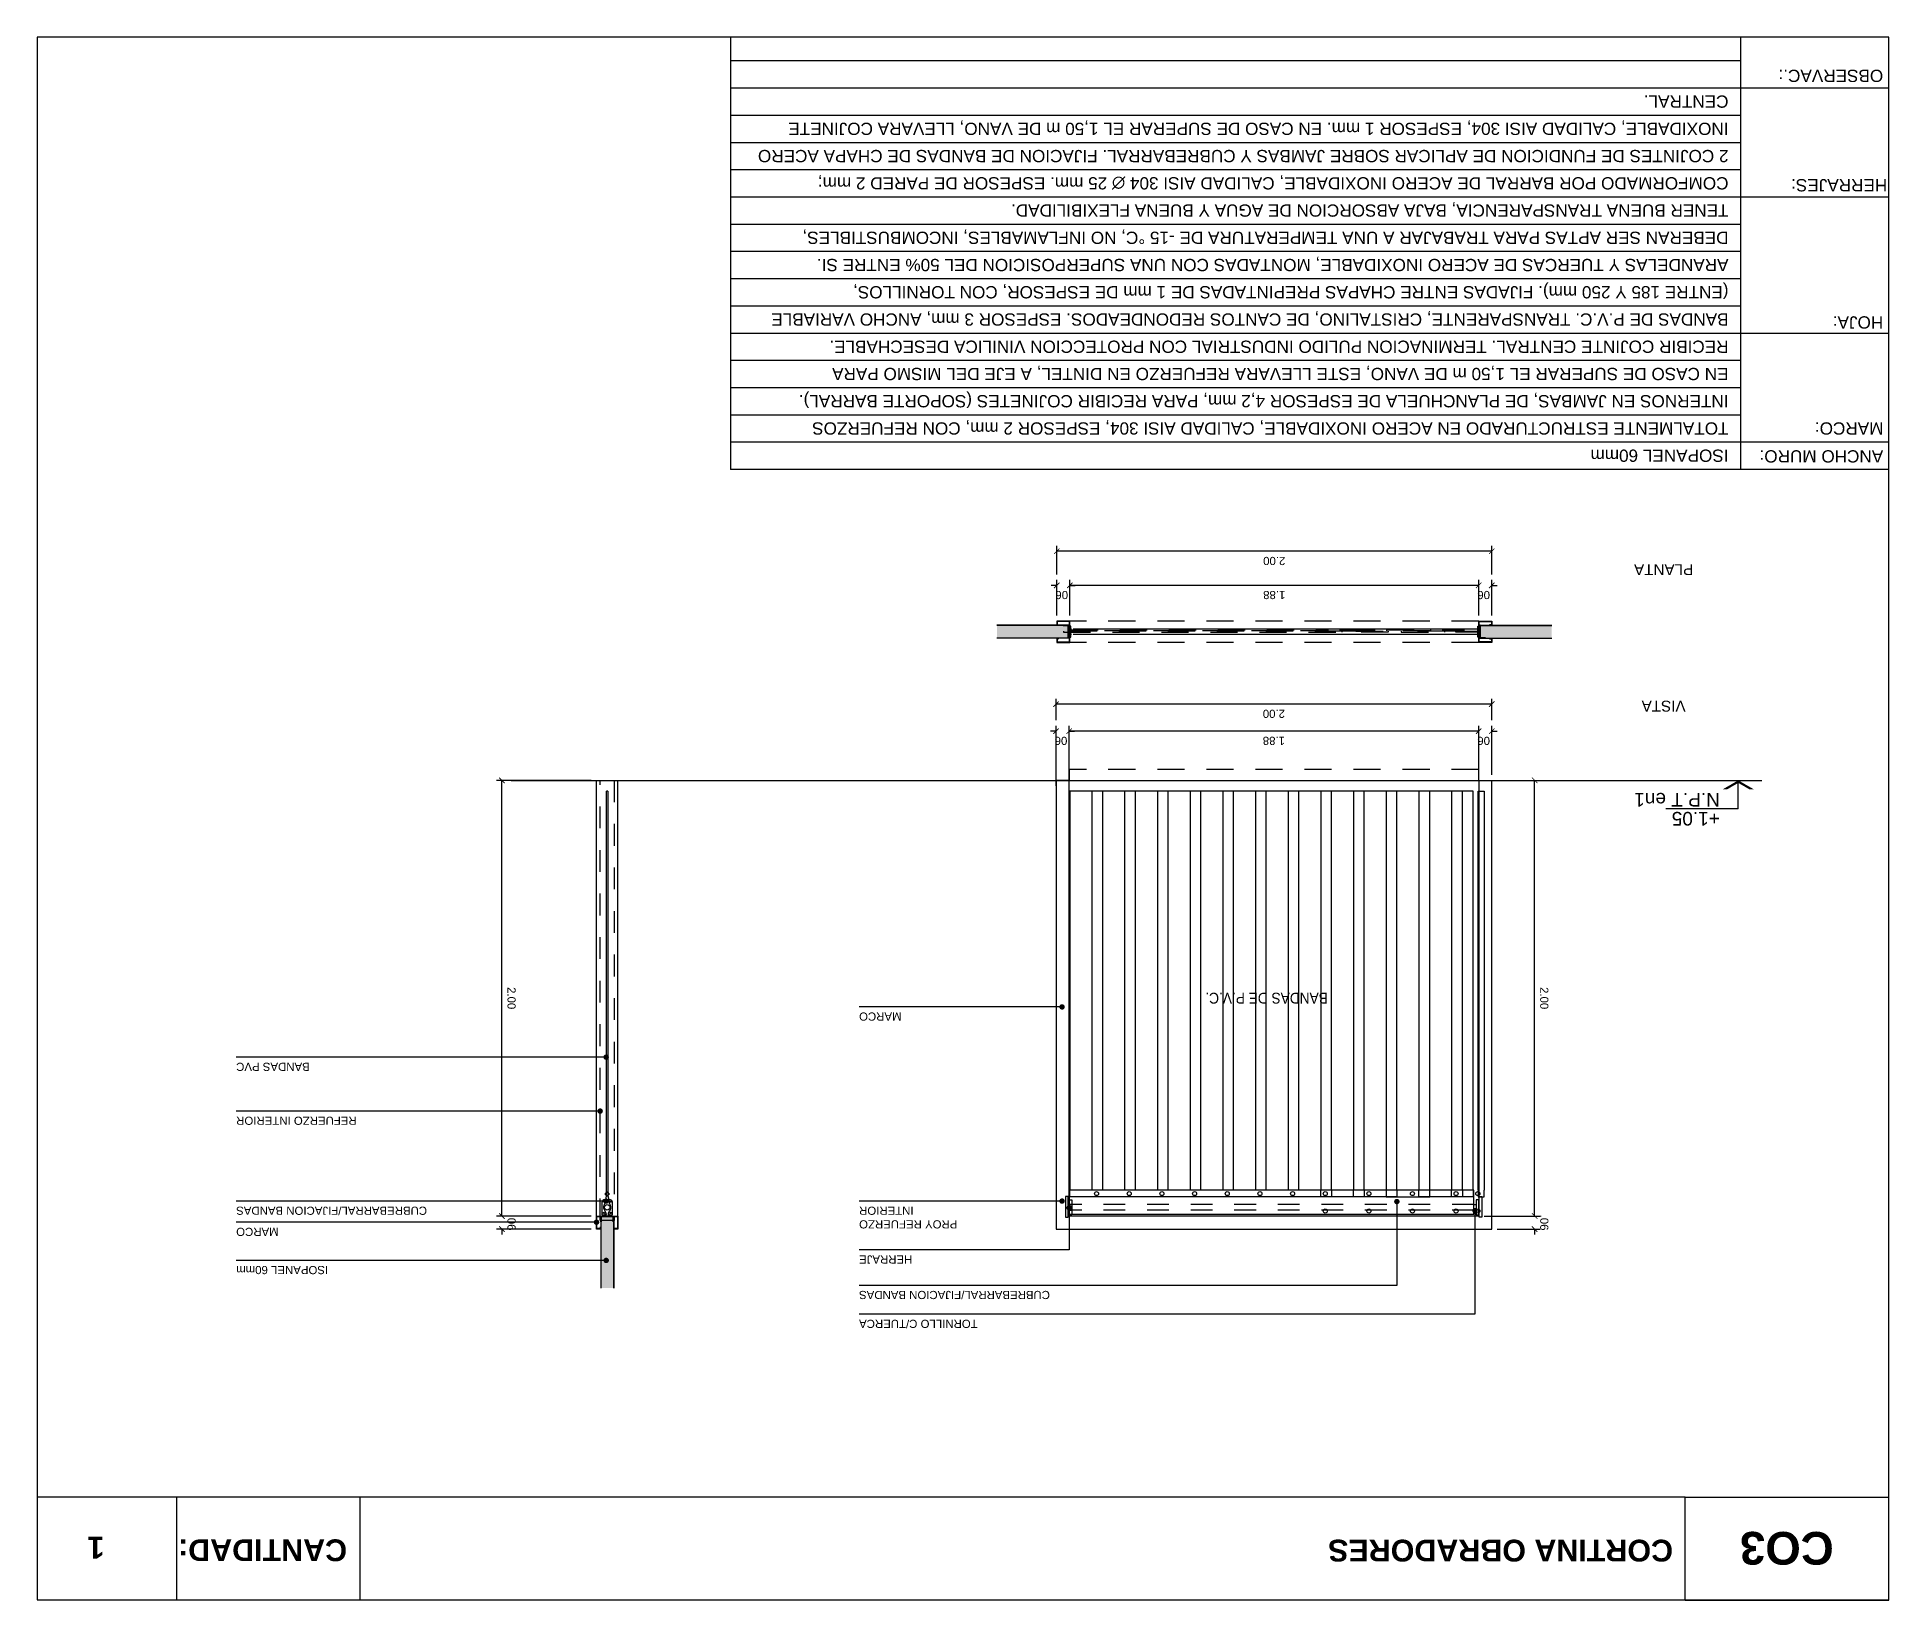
# Model space of a CAD drawing. Header units: millimetres. Extents: x -108.9 to -34.4, y 209.3 to 216.5.
# Drawn here: x -99.45 to -90.95, y 209.3 to 216.48 of the extents above; entities that cross this region are included whole.
import ezdxf
from ezdxf.enums import TextEntityAlignment as Align

# ---------------------------------------------------------------- set-up
doc = ezdxf.new("R2010")
doc.units = ezdxf.units.MM
doc.linetypes.add('HIDDEN', pattern=[9.525, 6.35, -3.175])
doc.linetypes.add('HIDDEN2', pattern=[0.1875, 0.125, -0.0625])
for name, color, linetype in [('125-TEXTO', 140, 'Continuous'), ('25-cotas', 140, 'Continuous'), ('BANDAS', 1, 'Continuous'), ('Carpinteria', 1, 'Continuous'), ('PISO', 2, 'Continuous'), ('PROYECCION', 9, 'HIDDEN2'), ('ROTULO', 7, 'Continuous'), ('TXT', 3, 'Continuous'), ('V-00', 8, 'Continuous'), ('V-01', 1, 'Continuous'), ('V-02', 2, 'Continuous'), ('Vista 2', 2, 'Continuous')]:
    doc.layers.add(name, color=color, linetype=linetype)
doc.layers.add('LICITACION PANELES', color=7, linetype='Continuous', true_color=0xf00000)
doc.styles.add('arial', font='arial.ttf')
doc.styles.add('ARIALBOLD', font='')
doc.styles.add('DIM', font='arial.ttf')
doc.styles.get("Standard").update_dxf_attribs({"font": 'arial.ttf'})
doc.styles.get('ARIALBOLD').set_extended_font_data('Arial', bold=True)
doc.dimstyles.new('Cota-025', dxfattribs={"dimscale": 25, "dimtxt": 0.0015, "dimasz": 0.001, "dimexe": 0.001, "dimexo": 0.001, "dimgap": 0.001, "dimtad": 1, "dimzin": 4, "dimdsep": 46, "dimtxsty": 'DIM', "dimblk1": 'ARCHTICK', "dimblk2": 'ARCHTICK', "dimsah": 1, "dimcen": 0.0005, "dimclrd": 15, "dimclre": 9, "dimclrt": 140, "dimaunit": 1, "dimadec": 0, "dimazin": 0, "dimtfac": 1, "dimtix": 1, "dimtofl": 0, "dimtmove": 2, "dimatfit": 3, "dimldrblk": 'DOT', "dimfxl": 1, "dimtolj": 1, "dimtzin": 4, "dimarcsym": 0})

msp = doc.modelspace()

# ---------------------------------------------------------------- texts
at = {"layer": '125-TEXTO', "width": 0.9}
msp.add_text('BANDAS DE P.V.C.', height=0.05, rotation=180, dxfattribs=at).set_placement((-93.8097, 212.0645), align=Align.MIDDLE)
at = {"layer": '25-cotas', "char_height": 0.05, "width": 1.558581, "attachment_point": 5, "rotation": 180}
for s, insert in [('PLANTA', (-91.9874, 214.0318)), ('VISTA', (-91.9874, 213.4055))]:
    msp.add_mtext(s, dxfattribs=dict(at, insert=insert))
at = {"layer": '25-cotas', "color": 140, "char_height": 0.0375, "attachment_point": 9, "rotation": 180, "style": 'DIM'}
for s, insert in [('\\A1;MARCO', (-95.6802, 211.9993)), ('\\A1;BANDAS PVC', (-98.5392, 211.7686)), ('\\A1;REFUERZO INTERIOR', (-98.5392, 211.5211)), ('\\A1;CUBREBARRAL/FIJACION BANDAS', (-98.5392, 211.108)), ('\\A1;PROY REFUERZO \\PINTERIOR', (-95.6802, 211.108)), ('\\A1;MARCO', (-98.5392, 211.0109)), ('\\A1;ISOPANEL 60mm', (-98.5392, 210.8356)), ('\\A1;HERRAJE', (-95.6802, 210.8843)), ('\\A1;CUBREBARRAL/FIJACION BANDAS', (-95.6802, 210.7212)), ('\\A1;TORNILLO C/TUERCA', (-95.6802, 210.5887))]:
    msp.add_mtext(s, dxfattribs=dict(at, insert=insert))
at = {"layer": 'TXT', "style": 'arial'}
for s, height, p in [('OBSERVAC.:', 0.05627, (-90.9796, 216.3267)), ('CENTRAL.', 0.05627, (-91.6896, 216.2086)), ('INOXIDABLE, CALIDAD AISI 304, ESPESOR 1 mm. EN CASO DE SUPERAR EL 1,50 m DE VANO, LLEVARA COJINETE', 0.056269, (-91.6896, 216.0835)), ('2 COJINTES DE FUNDICION DE APLICAR SOBRE JAMBAS Y CUBREBARRAL. FIJACION DE BANDAS DE CHAPA ACERO', 0.056269, (-91.6896, 215.9585)), ('COMFORMADO POR BARRAL DE ACERO INOXIDABLE, CALIDAD AISI 304 ∅ 25 mm. ESPESOR DE PARED 2 mm;', 0.056269, (-91.6896, 215.8334)), ('HERRAJES:', 0.05627, (-90.9611, 215.8246)), ('TENER BUENA TRANSPARENCIA, BAJA ABSORCION DE AGUA Y BUENA FLEXIBILIDAD.', 0.056269, (-91.6896, 215.7084)), ('DEBERAN SER APTAS PARA TRABAJAR A UNA TEMPERATURA DE -15 °C, NO INFLAMABLES, INCOMBUSTIBLES,', 0.056269, (-91.6896, 215.5833)), ('ARANDELAS Y TUERCAS DE ACERO INOXIDABLE, MONTADAS CON UNA SUPERPOSICION DEL 50%%% ENTRE SI.', 0.056269, (-91.6896, 215.4583)), ('(ENTRE 185 Y 250 mm). FIJADAS ENTRE CHAPAS PREPINTADAS DE 1 mm DE ESPESOR, CON TORNILLOS,', 0.056269, (-91.6896, 215.3333)), ('BANDAS DE P.V.C. TRANSPARENTE, CRISTALINO, DE CANTOS REDONDEADOS. ESPESOR 3 mm, ANCHO VARIABLE', 0.056269, (-91.6896, 215.2082)), ('HOJA:', 0.05627, (-90.9795, 215.1948)), ('RECIBIR COJINTE CENTRAL. TERMINACION PULIDO INDUSTRIAL CON PROTECCION VINILICA DESECHABLE.', 0.056269, (-91.6896, 215.0832)), ('EN CASO DE SUPERAR EL 1,50 m DE VANO, ESTE LLEVARA REFUERZO EN DINTEL, A EJE DEL MISMO PARA', 0.056269, (-91.6896, 214.9581)), ('INTERNOS EN JAMBAS, DE PLANCHUELA DE ESPESOR 4,2 mm, PARA RECIBIR COJINETES (SOPORTE BARRAL).', 0.056269, (-91.6896, 214.8331)), ('TOTALMENTE ESTRUCTURADO EN ACERO INOXIDABLE, CALIDAD AISI 304, ESPESOR 2 mm, CON REFUERZOS', 0.056269, (-91.6896, 214.708)), ('MARCO:', 0.05627, (-90.9786, 214.708)), ('ISOPANEL 60mm', 0.056269, (-91.6896, 214.583)), ('ANCHO MURO:', 0.056269, (-90.9795, 214.5799))]:
    msp.add_text(s, height=height, rotation=180, dxfattribs=at).set_placement(p)
at = {"layer": 'TXT', "char_height": 0.15, "width": 4.172499, "attachment_point": 1, "rotation": 180, "style": 'ARIALBOLD'}
for s, insert in [('{\\H0.6667x;1}', (-99.144, 209.492)), ('{\\H0.6667x;CANTIDAD:}', (-98.0302, 209.48)), ('{\\H0.6667x;CORTINA OBRADORES}', (-91.9443, 209.4785))]:
    msp.add_mtext(s, dxfattribs=dict(at, insert=insert))

# ---------------------------------------------------------------- blocks, each defined once
blk = doc.blocks.new('COD-CARP')
at = {"layer": 'ROTULO'}
for p, q in [((0.00146, -0.00119), (0.00146, -0.01064)), ((0.02016, -0.00119), (0.00146, -0.00119)), ((0.02016, -0.00119), (0.02016, -0.01064)), ((0.02016, -0.01064), (0.00146, -0.01064))]:
    blk.add_line(p, q, dxfattribs=at)
at = {"layer": 'TXT', "style": 'ARIALBOLD'}
blk.add_attdef('CODIGO', text='', height=0.003, dxfattribs=at).set_placement((0.01084, -0.00744), align=Align.CENTER)
blk = doc.blocks.new('_ArchTick')
at = {"color": 0, "linetype": 'ByBlock', "const_width": 0.15}
blk.add_lwpolyline([(-0.5, -0.5), (0.5, 0.5)], dxfattribs=at)
blk = doc.blocks.new('*D63')
at = {"layer": '25-cotas', "color": 9, "lineweight": -2, "transparency": 16777216}
for p, q in [((-94.7162, 213.0894), (-94.7162, 213.3152)), ((-92.8362, 213.0894), (-92.8362, 213.3152))]:
    blk.add_line(p, q, dxfattribs=at)
at = {"layer": '25-cotas', "color": 15, "lineweight": -2, "transparency": 16777216}
blk.add_line((-92.8362, 213.2902), (-94.7162, 213.2902), dxfattribs=at)
at = {"layer": 'DEFPOINTS', "color": 0, "transparency": 16777216}
for p in [(-94.7162, 213.2902), (-94.7162, 213.0644), (-92.8362, 213.0644)]:
    blk.add_point(p, dxfattribs=at)
at = {"layer": '25-cotas', "color": 15, "lineweight": -2, "transparency": 16777216, "xscale": 0.025, "yscale": 0.025, "zscale": 0.025, "rotation": 180}
blk.add_blockref('_ArchTick', (-94.7162, 213.2902), dxfattribs=at)
at = {"layer": '25-cotas', "color": 15, "lineweight": -2, "transparency": 16777216, "xscale": 0.025, "yscale": 0.025, "zscale": 0.025}
blk.add_blockref('_ArchTick', (-92.8362, 213.2902), dxfattribs=at)
at = {"layer": '25-cotas', "color": 140, "transparency": 16777216, "insert": (-93.7762, 213.246), "char_height": 0.0375, "attachment_point": 5, "rotation": 180, "style": 'DIM'}
blk.add_mtext('\\A1;1.88', dxfattribs=at)
blk = doc.blocks.new('_Dot')
at = {"color": 0, "linetype": 'ByBlock', "lineweight": -2}
blk.add_line((-0.5, 0), (-1, 0), dxfattribs=at)
at = {"color": 0, "linetype": 'ByBlock', "const_width": 0.5}
blk.add_lwpolyline([(-0.25, 0, 1), (0.25, 0, 1)], format="xyb", close=True, dxfattribs=at)
blk = doc.blocks.new('Simb-Nivel-C')
blk.add_line((0, 0.52), (1.331, 0.52))
at = {"linetype": 'ByBlock'}
for p in [(0, 0.52), (0, 0.32)]:
    blk.add_line(p, (0, 0), dxfattribs=at)
for points in [[(-0.285, 0.164), (-0.203, 0.164), (0, 0), (0, 0.047)], [(0.285, 0.164), (0.203, 0.164), (0, 0), (0, 0.047)]]:
    blk.add_solid(points)
for tag, p in [('COTA', (0.338, 0.579)), ('TIPO', (0.338, 0.231))]:
    blk.add_attdef(tag, p, '', height=0.25)
blk = doc.blocks.new('*D64')
at = {"layer": 'DEFPOINTS', "color": 0, "transparency": 16777216}
for p in [(-92.8362, 213.0644), (-92.5795, 213.0644), (-92.8362, 211.0644)]:
    blk.add_point(p, dxfattribs=at)
at = {"layer": 'LICITACION PANELES', "color": 9, "lineweight": -2, "transparency": 16777216}
for p, q in [((-92.8112, 213.0644), (-92.5545, 213.0644)), ((-92.8112, 211.0644), (-92.5545, 211.0644))]:
    blk.add_line(p, q, dxfattribs=at)
at = {"layer": 'LICITACION PANELES', "color": 15, "lineweight": -2, "transparency": 16777216}
blk.add_line((-92.5795, 211.0644), (-92.5795, 213.0644), dxfattribs=at)
at = {"layer": 'LICITACION PANELES', "color": 15, "lineweight": -2, "transparency": 16777216, "xscale": 0.025, "yscale": 0.025, "zscale": 0.025}
for p, rotation in [((-92.5795, 213.0644), 90), ((-92.5795, 211.0644), 270)]:
    blk.add_blockref('_ArchTick', p, dxfattribs=dict(at, rotation=rotation))
at = {"layer": 'LICITACION PANELES', "color": 140, "transparency": 16777216, "insert": (-92.5354, 212.0644), "char_height": 0.0375, "attachment_point": 5, "rotation": 270, "style": 'DIM'}
blk.add_mtext('\\A1;2.00', dxfattribs=at)
blk = doc.blocks.new('*D65')
at = {"layer": 'DEFPOINTS', "color": 0, "transparency": 16777216}
for p in [(-92.7762, 211.0644), (-92.7762, 211.0044), (-92.5795, 211.0044)]:
    blk.add_point(p, dxfattribs=at)
at = {"layer": 'LICITACION PANELES', "color": 9, "lineweight": -2, "transparency": 16777216}
for p, q in [((-92.7512, 211.0644), (-92.5545, 211.0644)), ((-92.7512, 211.0044), (-92.5545, 211.0044))]:
    blk.add_line(p, q, dxfattribs=at)
at = {"layer": 'LICITACION PANELES', "color": 15, "lineweight": -2, "transparency": 16777216}
for p, q in [((-92.5795, 211.0644), (-92.5795, 211.0894)), ((-92.5795, 211.0044), (-92.5795, 210.9794))]:
    blk.add_line(p, q, dxfattribs=at)
at = {"layer": 'LICITACION PANELES', "color": 15, "lineweight": -2, "transparency": 16777216, "xscale": 0.025, "yscale": 0.025, "zscale": 0.025}
for p, rotation in [((-92.5795, 211.0644), 270), ((-92.5795, 211.0044), 90)]:
    blk.add_blockref('_ArchTick', p, dxfattribs=dict(at, rotation=rotation))
at = {"layer": 'LICITACION PANELES', "color": 140, "transparency": 16777216, "insert": (-92.5354, 211.0344), "char_height": 0.0375, "attachment_point": 5, "rotation": 270, "style": 'DIM'}
blk.add_mtext('\\A1;.06', dxfattribs=at)
blk = doc.blocks.new('*D66')
at = {"layer": '25-cotas', "color": 15, "lineweight": -2, "transparency": 16777216}
for p, q in [((-92.8362, 213.2902), (-92.8612, 213.2902)), ((-92.7762, 213.2902), (-92.7512, 213.2902))]:
    blk.add_line(p, q, dxfattribs=at)
at = {"layer": '25-cotas', "color": 9, "lineweight": -2, "transparency": 16777216}
for p, q in [((-92.8362, 213.0894), (-92.8362, 213.3152)), ((-92.7762, 213.0894), (-92.7762, 213.3152))]:
    blk.add_line(p, q, dxfattribs=at)
at = {"layer": 'DEFPOINTS', "color": 0, "transparency": 16777216}
for p in [(-92.8362, 213.2902), (-92.8362, 213.0644), (-92.7762, 213.0644)]:
    blk.add_point(p, dxfattribs=at)
at = {"layer": '25-cotas', "color": 15, "lineweight": -2, "transparency": 16777216, "xscale": 0.025, "yscale": 0.025, "zscale": 0.025}
blk.add_blockref('_ArchTick', (-92.8362, 213.2902), dxfattribs=at)
at = {"layer": '25-cotas', "color": 15, "lineweight": -2, "transparency": 16777216, "xscale": 0.025, "yscale": 0.025, "zscale": 0.025, "rotation": 180}
blk.add_blockref('_ArchTick', (-92.7762, 213.2902), dxfattribs=at)
at = {"layer": '25-cotas', "color": 140, "transparency": 16777216, "insert": (-92.8062, 213.246), "char_height": 0.0375, "attachment_point": 5, "rotation": 180, "style": 'DIM'}
blk.add_mtext('\\A1;.06', dxfattribs=at)
blk = doc.blocks.new('*D67')
at = {"layer": '25-cotas', "color": 15, "lineweight": -2, "transparency": 16777216}
for p, q in [((-94.7762, 213.2902), (-94.8012, 213.2902)), ((-94.7162, 213.2902), (-94.6912, 213.2902))]:
    blk.add_line(p, q, dxfattribs=at)
at = {"layer": '25-cotas', "color": 9, "lineweight": -2, "transparency": 16777216}
for p, q in [((-94.7762, 213.0394), (-94.7762, 213.3152)), ((-94.7162, 213.0394), (-94.7162, 213.3152))]:
    blk.add_line(p, q, dxfattribs=at)
at = {"layer": 'DEFPOINTS', "color": 0, "transparency": 16777216}
for p in [(-94.7762, 213.2902), (-94.7762, 213.0144), (-94.7162, 213.0144)]:
    blk.add_point(p, dxfattribs=at)
at = {"layer": '25-cotas', "color": 15, "lineweight": -2, "transparency": 16777216, "xscale": 0.025, "yscale": 0.025, "zscale": 0.025}
blk.add_blockref('_ArchTick', (-94.7762, 213.2902), dxfattribs=at)
at = {"layer": '25-cotas', "color": 15, "lineweight": -2, "transparency": 16777216, "xscale": 0.025, "yscale": 0.025, "zscale": 0.025, "rotation": 180}
blk.add_blockref('_ArchTick', (-94.7162, 213.2902), dxfattribs=at)
at = {"layer": '25-cotas', "color": 140, "transparency": 16777216, "insert": (-94.7462, 213.246), "char_height": 0.0375, "attachment_point": 5, "rotation": 180, "style": 'DIM'}
blk.add_mtext('\\A1;.06', dxfattribs=at)
blk = doc.blocks.new('*D68')
at = {"layer": '25-cotas', "color": 15, "lineweight": -2, "transparency": 16777216}
for p, q in [((-92.8362, 213.9596), (-92.8612, 213.9596)), ((-92.7762, 213.9596), (-92.7512, 213.9596))]:
    blk.add_line(p, q, dxfattribs=at)
at = {"layer": '25-cotas', "color": 9, "lineweight": -2, "transparency": 16777216}
for p, q in [((-92.8362, 213.8207), (-92.8362, 213.9846)), ((-92.7762, 213.8207), (-92.7762, 213.9846))]:
    blk.add_line(p, q, dxfattribs=at)
at = {"layer": 'DEFPOINTS', "color": 0, "transparency": 16777216}
for p in [(-92.8362, 213.9596), (-92.8362, 213.7957), (-92.7762, 213.7957)]:
    blk.add_point(p, dxfattribs=at)
at = {"layer": '25-cotas', "color": 15, "lineweight": -2, "transparency": 16777216, "xscale": 0.025, "yscale": 0.025, "zscale": 0.025}
blk.add_blockref('_ArchTick', (-92.8362, 213.9596), dxfattribs=at)
at = {"layer": '25-cotas', "color": 15, "lineweight": -2, "transparency": 16777216, "xscale": 0.025, "yscale": 0.025, "zscale": 0.025, "rotation": 180}
blk.add_blockref('_ArchTick', (-92.7762, 213.9596), dxfattribs=at)
at = {"layer": '25-cotas', "color": 140, "transparency": 16777216, "insert": (-92.8062, 213.9155), "char_height": 0.0375, "attachment_point": 5, "rotation": 180, "style": 'DIM'}
blk.add_mtext('\\A1;.06', dxfattribs=at)
blk = doc.blocks.new('*D69')
at = {"layer": '25-cotas', "color": 9, "lineweight": -2, "transparency": 16777216}
for p, q in [((-94.7128, 213.8207), (-94.7128, 213.9846)), ((-92.8362, 213.8207), (-92.8362, 213.9846))]:
    blk.add_line(p, q, dxfattribs=at)
at = {"layer": '25-cotas', "color": 15, "lineweight": -2, "transparency": 16777216}
blk.add_line((-92.8362, 213.9596), (-94.7128, 213.9596), dxfattribs=at)
at = {"layer": 'DEFPOINTS', "color": 0, "transparency": 16777216}
for p in [(-94.7128, 213.9596), (-94.7128, 213.7957), (-92.8362, 213.7957)]:
    blk.add_point(p, dxfattribs=at)
at = {"layer": '25-cotas', "color": 15, "lineweight": -2, "transparency": 16777216, "xscale": 0.025, "yscale": 0.025, "zscale": 0.025, "rotation": 180}
blk.add_blockref('_ArchTick', (-94.7128, 213.9596), dxfattribs=at)
at = {"layer": '25-cotas', "color": 15, "lineweight": -2, "transparency": 16777216, "xscale": 0.025, "yscale": 0.025, "zscale": 0.025}
blk.add_blockref('_ArchTick', (-92.8362, 213.9596), dxfattribs=at)
at = {"layer": '25-cotas', "color": 140, "transparency": 16777216, "insert": (-93.7745, 213.9155), "char_height": 0.0375, "attachment_point": 5, "rotation": 180, "style": 'DIM'}
blk.add_mtext('\\A1;1.88', dxfattribs=at)
blk = doc.blocks.new('*D70')
at = {"layer": '25-cotas', "color": 15, "lineweight": -2, "transparency": 16777216}
for p, q in [((-94.7728, 213.9596), (-94.7978, 213.9596)), ((-94.7128, 213.9596), (-94.6878, 213.9596))]:
    blk.add_line(p, q, dxfattribs=at)
at = {"layer": '25-cotas', "color": 9, "lineweight": -2, "transparency": 16777216}
for p, q in [((-94.7728, 213.8207), (-94.7728, 213.9846)), ((-94.7128, 213.8207), (-94.7128, 213.9846))]:
    blk.add_line(p, q, dxfattribs=at)
at = {"layer": 'DEFPOINTS', "color": 0, "transparency": 16777216}
for p in [(-94.7728, 213.9596), (-94.7728, 213.7957), (-94.7128, 213.7957)]:
    blk.add_point(p, dxfattribs=at)
at = {"layer": '25-cotas', "color": 15, "lineweight": -2, "transparency": 16777216, "xscale": 0.025, "yscale": 0.025, "zscale": 0.025}
blk.add_blockref('_ArchTick', (-94.7728, 213.9596), dxfattribs=at)
at = {"layer": '25-cotas', "color": 15, "lineweight": -2, "transparency": 16777216, "xscale": 0.025, "yscale": 0.025, "zscale": 0.025, "rotation": 180}
blk.add_blockref('_ArchTick', (-94.7128, 213.9596), dxfattribs=at)
at = {"layer": '25-cotas', "color": 140, "transparency": 16777216, "insert": (-94.7428, 213.9155), "char_height": 0.0375, "attachment_point": 5, "rotation": 180, "style": 'DIM'}
blk.add_mtext('\\A1;.06', dxfattribs=at)
blk = doc.blocks.new('*D71')
at = {"layer": '25-cotas', "color": 9, "lineweight": -2, "transparency": 16777216}
for p, q in [((-96.9102, 213.0644), (-97.3446, 213.0644)), ((-96.9102, 211.0644), (-97.3446, 211.0644))]:
    blk.add_line(p, q, dxfattribs=at)
at = {"layer": '25-cotas', "color": 15, "lineweight": -2, "transparency": 16777216}
blk.add_line((-97.3196, 211.0644), (-97.3196, 213.0644), dxfattribs=at)
at = {"layer": 'DEFPOINTS', "color": 0, "transparency": 16777216}
for p in [(-97.3196, 213.0644), (-96.8852, 213.0644), (-96.8852, 211.0644)]:
    blk.add_point(p, dxfattribs=at)
at = {"layer": '25-cotas', "color": 15, "lineweight": -2, "transparency": 16777216, "xscale": 0.025, "yscale": 0.025, "zscale": 0.025}
for p, rotation in [((-97.3196, 213.0644), 90), ((-97.3196, 211.0644), 270)]:
    blk.add_blockref('_ArchTick', p, dxfattribs=dict(at, rotation=rotation))
at = {"layer": '25-cotas', "color": 140, "transparency": 16777216, "insert": (-97.2755, 212.0644), "char_height": 0.0375, "attachment_point": 5, "rotation": 270, "style": 'DIM'}
blk.add_mtext('\\A1;2.00', dxfattribs=at)
blk = doc.blocks.new('*D72')
at = {"layer": '25-cotas', "color": 9, "lineweight": -2, "transparency": 16777216}
for p, q in [((-96.9102, 211.0644), (-97.3446, 211.0644)), ((-96.9102, 211.0044), (-97.3446, 211.0044))]:
    blk.add_line(p, q, dxfattribs=at)
at = {"layer": '25-cotas', "color": 15, "lineweight": -2, "transparency": 16777216}
for p, q in [((-97.3196, 211.0644), (-97.3196, 211.0894)), ((-97.3196, 211.0044), (-97.3196, 210.9794))]:
    blk.add_line(p, q, dxfattribs=at)
at = {"layer": 'DEFPOINTS', "color": 0, "transparency": 16777216}
for p in [(-97.3196, 211.0644), (-96.8852, 211.0644), (-96.8852, 211.0044)]:
    blk.add_point(p, dxfattribs=at)
at = {"layer": '25-cotas', "color": 15, "lineweight": -2, "transparency": 16777216, "xscale": 0.025, "yscale": 0.025, "zscale": 0.025}
for p, rotation in [((-97.3196, 211.0644), 270), ((-97.3196, 211.0044), 90)]:
    blk.add_blockref('_ArchTick', p, dxfattribs=dict(at, rotation=rotation))
at = {"layer": '25-cotas', "color": 140, "transparency": 16777216, "insert": (-97.2755, 211.0344), "char_height": 0.0375, "attachment_point": 5, "rotation": 270, "style": 'DIM'}
blk.add_mtext('\\A1;.06', dxfattribs=at)
blk = doc.blocks.new('*D73')
at = {"layer": '25-cotas', "color": 9, "lineweight": -2, "transparency": 16777216}
for p, q in [((-94.7728, 214.0096), (-94.7728, 214.1409)), ((-92.7762, 214.0096), (-92.7762, 214.1409))]:
    blk.add_line(p, q, dxfattribs=at)
at = {"layer": '25-cotas', "color": 15, "lineweight": -2, "transparency": 16777216}
blk.add_line((-92.7762, 214.1159), (-94.7728, 214.1159), dxfattribs=at)
at = {"layer": 'DEFPOINTS', "color": 0, "transparency": 16777216}
for p in [(-94.7728, 214.1159), (-94.7728, 213.9846), (-92.7762, 213.9846)]:
    blk.add_point(p, dxfattribs=at)
at = {"layer": '25-cotas', "color": 15, "lineweight": -2, "transparency": 16777216, "xscale": 0.025, "yscale": 0.025, "zscale": 0.025, "rotation": 180}
blk.add_blockref('_ArchTick', (-94.7728, 214.1159), dxfattribs=at)
at = {"layer": '25-cotas', "color": 15, "lineweight": -2, "transparency": 16777216, "xscale": 0.025, "yscale": 0.025, "zscale": 0.025}
blk.add_blockref('_ArchTick', (-92.7762, 214.1159), dxfattribs=at)
at = {"layer": '25-cotas', "color": 140, "transparency": 16777216, "insert": (-93.7745, 214.0718), "char_height": 0.0375, "attachment_point": 5, "rotation": 180, "style": 'DIM'}
blk.add_mtext('\\A1;2.00', dxfattribs=at)
blk = doc.blocks.new('*D74')
at = {"layer": '25-cotas', "color": 9, "lineweight": -2, "transparency": 16777216}
for p, q in [((-94.7762, 213.3402), (-94.7762, 213.4393)), ((-92.7762, 213.3402), (-92.7762, 213.4393))]:
    blk.add_line(p, q, dxfattribs=at)
at = {"layer": '25-cotas', "color": 15, "lineweight": -2, "transparency": 16777216}
blk.add_line((-92.7762, 213.4143), (-94.7762, 213.4143), dxfattribs=at)
at = {"layer": 'DEFPOINTS', "color": 0, "transparency": 16777216}
for p in [(-94.7762, 213.4143), (-94.7762, 213.3152), (-92.7762, 213.3152)]:
    blk.add_point(p, dxfattribs=at)
at = {"layer": '25-cotas', "color": 15, "lineweight": -2, "transparency": 16777216, "xscale": 0.025, "yscale": 0.025, "zscale": 0.025, "rotation": 180}
blk.add_blockref('_ArchTick', (-94.7762, 213.4143), dxfattribs=at)
at = {"layer": '25-cotas', "color": 15, "lineweight": -2, "transparency": 16777216, "xscale": 0.025, "yscale": 0.025, "zscale": 0.025}
blk.add_blockref('_ArchTick', (-92.7762, 213.4143), dxfattribs=at)
at = {"layer": '25-cotas', "color": 140, "transparency": 16777216, "insert": (-93.7762, 213.3702), "char_height": 0.0375, "attachment_point": 5, "rotation": 180, "style": 'DIM'}
blk.add_mtext('\\A1;2.00', dxfattribs=at)

# ---------------------------------------------------------------- dimensions: what is measured, and where the dimension line sits
at = {"layer": '25-cotas'}
for base, p1, p2, angle, picture, middle in [((-94.7728, 214.1159), (-92.7762, 213.9846), (-94.7728, 213.9846), 180, '*D73', (-93.7745, 214.0718)), ((-94.7728, 213.9596), (-94.7128, 213.7957), (-94.7728, 213.7957), 180, '*D70', (-94.7428, 213.9155)), ((-94.7128, 213.9596), (-92.8362, 213.7957), (-94.7128, 213.7957), 180, '*D69', (-93.7745, 213.9155)), ((-92.8362, 213.9596), (-92.7762, 213.7957), (-92.8362, 213.7957), 180, '*D68', (-92.8062, 213.9155)), ((-94.7762, 213.4143), (-92.7762, 213.3152), (-94.7762, 213.3152), 180, '*D74', (-93.7762, 213.3702)), ((-94.7762, 213.2902), (-94.7162, 213.0144), (-94.7762, 213.0144), 180, '*D67', (-94.7462, 213.246)), ((-94.7162, 213.2902), (-92.8362, 213.0644), (-94.7162, 213.0644), 180, '*D63', (-93.7762, 213.246)), ((-92.8362, 213.2902), (-92.7762, 213.0644), (-92.8362, 213.0644), 180, '*D66', (-92.8062, 213.246)), ((-97.3196, 213.0644), (-96.8852, 211.0644), (-96.8852, 213.0644), 270, '*D71', (-97.2755, 212.0644)), ((-97.3196, 211.0644), (-96.8852, 211.0044), (-96.8852, 211.0644), 270, '*D72', (-97.2755, 211.0344))]:
    dim = msp.add_linear_dim(base=base, p1=p1, p2=p2, angle=angle, dimstyle='Cota-025', dxfattribs=at)
    dim.commit()
    dim.dimension.update_dxf_attribs({"geometry": picture, "text_midpoint": middle})
at = {"layer": 'LICITACION PANELES'}
for base, p1, p2, picture, middle in [((-92.5795, 213.0644), (-92.8362, 211.0644), (-92.8362, 213.0644), '*D64', (-92.5354, 212.0644)), ((-92.5795, 211.0044), (-92.7762, 211.0644), (-92.7762, 211.0044), '*D65', (-92.5354, 211.0344))]:
    dim = msp.add_linear_dim(base=base, p1=p1, p2=p2, angle=270, dimstyle='Cota-025', dxfattribs=at)
    dim.commit()
    dim.dimension.update_dxf_attribs({"geometry": picture, "text_midpoint": middle})

# ---------------------------------------------------------------- hatches: boundary and pattern name
at = {"layer": 'V-00'}
h = msp.add_hatch(dxfattribs=at)
h.set_pattern_fill('HONEY', color=256, scale=0.001, angle=90, style=0)
h.set_pattern_definition([(270, (-19.873744, 3e-11), (0.002749630645, -0.0047625), [0.003175, -0.00635]), (30, (-19.873744, 3e-11), (0.002749630663, 0.00476249999), [0.003175, -0.00635]), (330, (-19.873744, 3e-11), (0.005499261308, -1e-11), [-0.00635, 0.003175])])
h.paths.add_polyline_path([(-95.0478, 213.7177), (-94.744, 213.7177), (-94.744, 213.7187), (-94.72, 213.7187), (-94.72, 213.7747), (-94.744, 213.7747), (-94.744, 213.7757), (-95.0478, 213.7757)])
h = msp.add_hatch(dxfattribs=at)
h.set_pattern_fill('HONEY', color=256, scale=0.001, angle=90, style=0)
h.set_pattern_definition([(270, (-18.993744, 3e-11), (0.002749630645, -0.0047625), [0.003175, -0.00635]), (30, (-18.993744, 3e-11), (0.002749630663, 0.00476249999), [0.003175, -0.00635]), (330, (-18.993744, 3e-11), (0.005499261308, -1e-11), [-0.00635, 0.003175])])
h.paths.add_polyline_path([(-92.5012, 213.7177), (-92.805, 213.7177), (-92.805, 213.7187), (-92.829, 213.7187), (-92.829, 213.7747), (-92.805, 213.7747), (-92.805, 213.7757), (-92.5012, 213.7757)])
h = msp.add_hatch(dxfattribs=at)
h.set_pattern_fill('HONEY', color=256, scale=0.001, angle=90, style=0)
h.set_pattern_definition([(270, (-20.893744, 3e-11), (0.002749630645, -0.0047625), [0.003175, -0.00635]), (30, (-20.893744, 3e-11), (0.002749630663, 0.00476249999), [0.003175, -0.00635]), (330, (-20.893744, 3e-11), (0.005499261308, -1e-11), [-0.00635, 0.003175])])
h.paths.add_polyline_path([(-96.8072, 210.7335), (-96.8072, 211.0374), (-96.8082, 211.0374), (-96.8082, 211.0614), (-96.8642, 211.0614), (-96.8642, 211.0374), (-96.8652, 211.0374), (-96.8652, 210.7335)])

# ---------------------------------------------------------------- linework, layer by layer
at = {"color": 1, "linetype": 'HIDDEN2'}
msp.add_lwpolyline([(-92.8362, 213.0644), (-92.8362, 213.1144), (-94.7162, 213.1144), (-94.7162, 213.0644)], dxfattribs=at)
at = {"layer": 'BANDAS', "linetype": 'HIDDEN2'}
for p, q in [((-94.7053, 213.7592), (-94.7095, 213.7592)), ((-94.7053, 213.7342), (-94.7095, 213.7342)), ((-92.8437, 213.7592), (-92.8395, 213.7592)), ((-92.8437, 213.7342), (-92.8395, 213.7342))]:
    msp.add_line(p, q, dxfattribs=at)
at = {"layer": 'BANDAS'}
for p, q in [((-93.3994, 213.7592), (-94.6975, 213.7592)), ((-93.3994, 213.7342), (-94.6975, 213.7342)), ((-92.8437, 213.7592), (-93.3994, 213.7592)), ((-92.8437, 213.7342), (-93.3994, 213.7342)), ((-94.7162, 211.1169), (-94.7042, 211.1169)), ((-94.7162, 211.0919), (-94.7042, 211.0919)), ((-92.8582, 211.1169), (-92.8482, 211.1169)), ((-92.8582, 211.0919), (-92.8482, 211.0919))]:
    msp.add_line(p, q, dxfattribs=at)
at = {"layer": 'BANDAS', "linetype": 'HIDDEN2'}
for points in [[(-93.4626, 213.7442), (-93.4626, 213.7492), (-94.7426, 213.7492), (-94.7426, 213.7442), (-94.7426, 213.7442)], [(-94.7085, 213.7507), (-94.7085, 213.7557), (-93.5285, 213.7557), (-93.5285, 213.7507), (-93.5285, 213.7507)], [(-93.2581, 213.7507), (-93.2581, 213.7557), (-93.0581, 213.7557), (-93.0581, 213.7507), (-93.0581, 213.7507)], [(-92.9922, 213.7442), (-92.9922, 213.7492), (-93.1922, 213.7492), (-93.1922, 213.7442), (-93.1922, 213.7442)], [(-92.9026, 213.7507), (-92.9026, 213.7557), (-93.0026, 213.7557), (-93.0026, 213.7507), (-93.0026, 213.7507)], [(-92.9405, 213.7442), (-92.9405, 213.7492), (-92.8405, 213.7492), (-92.8405, 213.7442), (-92.8405, 213.7442)]]:
    msp.add_lwpolyline(points, close=True, dxfattribs=at)
for points in [[(-93.3994, 213.7557), (-93.473, 213.7557), (-93.473, 213.7507), (-93.473, 213.7507), (-93.3994, 213.7507)], [(-93.3994, 213.7557), (-93.3141, 213.7557), (-93.3141, 213.7507), (-93.3141, 213.7507), (-93.3994, 213.7507)], [(-93.3994, 213.7492), (-93.2514, 213.7492), (-93.2514, 213.7442), (-93.2514, 213.7442), (-93.3994, 213.7442)]]:
    msp.add_lwpolyline(points, dxfattribs=at)
at = {"layer": 'BANDAS'}
for points in [[(-93.5112, 211.1824), (-93.5112, 213.0144), (-94.7162, 213.0144)], [(-93.6612, 211.1824), (-93.6612, 213.0144), (-94.7162, 213.0144)], [(-93.8112, 211.1824), (-93.8112, 213.0144), (-94.7162, 213.0144)], [(-93.9612, 211.1824), (-93.9612, 213.0144), (-94.7162, 213.0144)], [(-94.1112, 211.1824), (-94.1112, 213.0144), (-94.7162, 213.0144)], [(-94.2612, 211.1824), (-94.2612, 213.0144), (-94.7162, 213.0144)], [(-94.4112, 211.1824), (-94.4112, 213.0144), (-94.7162, 213.0144)], [(-94.5612, 211.1824), (-94.5612, 213.0144), (-94.7162, 213.0144)], [(-94.7112, 211.1824), (-94.7112, 213.0144), (-94.7162, 213.0144)], [(-94.4112, 211.1824), (-94.4112, 213.0144), (-94.6112, 213.0144), (-94.6112, 211.1824)], [(-94.2612, 211.1824), (-94.2612, 213.0144), (-94.4612, 213.0144), (-94.4612, 211.1824)], [(-94.1112, 211.1824), (-94.1112, 213.0144), (-94.3112, 213.0144), (-94.3112, 211.1824)], [(-93.9612, 211.1824), (-93.9612, 213.0144), (-94.1612, 213.0144), (-94.1612, 211.1824)], [(-93.8112, 211.1824), (-93.8112, 213.0144), (-94.0112, 213.0144), (-94.0112, 211.1824)], [(-93.6612, 211.1824), (-93.6612, 213.0144), (-93.8612, 213.0144), (-93.8612, 211.1824)], [(-93.5112, 211.1824), (-93.5112, 213.0144), (-93.7112, 213.0144), (-93.7112, 211.1824)], [(-93.3612, 211.1824), (-93.3612, 213.0144), (-93.5612, 213.0144), (-93.5612, 211.1824)], [(-93.2112, 211.1824), (-93.2112, 213.0144), (-93.4112, 213.0144), (-93.4112, 211.1824)], [(-93.0612, 211.1824), (-93.0612, 213.0144), (-93.2612, 213.0144), (-93.2612, 211.1824)], [(-92.9112, 211.1824), (-92.9112, 213.0144), (-93.1112, 213.0144), (-93.1112, 211.1824)], [(-92.8612, 211.1824), (-92.8612, 213.0144), (-92.9612, 213.0144), (-92.9612, 211.1824)], [(-92.8382, 211.1824), (-92.8382, 213.0144), (-92.8112, 213.0144), (-92.8112, 211.1824)]]:
    msp.add_lwpolyline(points, dxfattribs=at)
for points in [[(-94.7162, 211.0724), (-92.8582, 211.0724), (-92.8582, 211.1824), (-94.7162, 211.1824)], [(-94.7162, 211.0694), (-94.7162, 211.1394), (-94.7042, 211.1394), (-94.7042, 211.0694)], [(-92.8362, 211.0694), (-92.8362, 211.1394), (-92.8482, 211.1394), (-92.8482, 211.0694)]]:
    msp.add_lwpolyline(points, close=True, dxfattribs=at)
at = {"layer": 'BANDAS', "linetype": 'HIDDEN'}
for points in [[(-93.5112, 211.1824), (-93.5112, 211.1524), (-94.7132, 211.1524), (-94.7132, 211.1824)], [(-93.3612, 211.1824), (-93.3612, 211.1524), (-93.5612, 211.1524), (-93.5612, 211.1824)], [(-93.2112, 211.1824), (-93.2112, 211.1524), (-93.4112, 211.1524), (-93.4112, 211.1824)], [(-93.2612, 211.1824), (-93.2612, 211.1524), (-93.0612, 211.1524), (-93.0612, 211.1824)], [(-92.9112, 211.1824), (-92.9112, 211.1524), (-93.1112, 211.1524), (-93.1112, 211.1824)], [(-92.8612, 211.1824), (-92.8612, 211.1524), (-92.9612, 211.1524), (-92.9612, 211.1824)], [(-92.8382, 211.1824), (-92.8382, 211.1524), (-92.8112, 211.1524), (-92.8112, 211.1824)]]:
    msp.add_lwpolyline(points, dxfattribs=at)
at = {"layer": 'BANDAS'}
for centre in [(-94.5902, 211.1674), (-94.4402, 211.1674), (-94.2902, 211.1674), (-94.1402, 211.1674), (-93.9902, 211.1674), (-93.8402, 211.1674), (-93.6902, 211.1674), (-93.5402, 211.1674), (-93.3402, 211.1674), (-93.1402, 211.1674), (-92.9402, 211.1674), (-92.8402, 211.1674), (-93.5402, 211.0874), (-93.3402, 211.0874), (-93.1402, 211.0874), (-92.9402, 211.0874), (-92.8402, 211.0874)]:
    msp.add_circle(centre, 0.00923, dxfattribs=at)
at = {"layer": 'Carpinteria', "color": 2}
for points in [[(-94.744, 213.7757), (-94.719, 213.7757), (-94.719, 213.7177), (-94.744, 213.7177), (-94.744, 213.7187), (-94.72, 213.7187), (-94.72, 213.7747), (-94.744, 213.7747), (-94.744, 213.7757)], [(-94.744, 213.7757), (-94.719, 213.7757), (-94.719, 213.7177), (-94.744, 213.7177), (-94.744, 213.7187), (-94.72, 213.7187), (-94.72, 213.7747), (-94.744, 213.7747), (-94.744, 213.7757)], [(-92.805, 213.7757), (-92.83, 213.7757), (-92.83, 213.7177), (-92.805, 213.7177), (-92.805, 213.7187), (-92.829, 213.7187), (-92.829, 213.7747), (-92.805, 213.7747), (-92.805, 213.7757)], [(-96.8652, 211.0374), (-96.8652, 211.0624), (-96.8072, 211.0624), (-96.8072, 211.0374), (-96.8082, 211.0374), (-96.8082, 211.0614), (-96.8642, 211.0614), (-96.8642, 211.0374), (-96.8652, 211.0374)], [(-96.8652, 211.0374), (-96.8652, 211.0624), (-96.8072, 211.0624), (-96.8072, 211.0374), (-96.8082, 211.0374), (-96.8082, 211.0614), (-96.8642, 211.0614), (-96.8642, 211.0374), (-96.8652, 211.0374)]]:
    msp.add_lwpolyline(points, dxfattribs=at)
at = {"layer": 'DEFPOINTS'}
for points in [[(-99.4532, 216.4768), (-99.4532, 209.3018), (-90.9532, 209.3018), (-90.9532, 216.4768)], [(-90.9532, 216.4768), (-99.4532, 216.4768), (-99.4532, 209.3018), (-90.9532, 209.3018)]]:
    msp.add_lwpolyline(points, close=True, dxfattribs=at)
at = {"layer": 'PISO'}
msp.add_line((-97.2769, 213.0644), (-91.536, 213.0644), dxfattribs=at)
at = {"layer": 'PROYECCION'}
for p, q in [((-92.8362, 213.7957), (-94.7128, 213.7957)), ((-92.8362, 213.6977), (-94.7128, 213.6977))]:
    msp.add_line(p, q, dxfattribs=at)
at = {"layer": 'PROYECCION', "linetype": 'HIDDEN2', "ltscale": 0.02}
for p, q in [((-92.8582, 211.1169), (-94.7162, 211.1169)), ((-92.8582, 211.0919), (-94.7162, 211.0919))]:
    msp.add_line(p, q, dxfattribs=at)
at = {"layer": 'PROYECCION', "color": 1, "linetype": 'HIDDEN', "ltscale": 0.01}
msp.add_lwpolyline([(-96.8037, 213.0644), (-96.8037, 211.0444), (-96.8037, 211.0444), (-96.8687, 211.0444), (-96.8687, 213.0644)], dxfattribs=at)
at = {"layer": 'PROYECCION', "linetype": 'HIDDEN2', "ltscale": 0.02}
for points in [[(-94.7204, 211.0594), (-94.7204, 211.1544), (-94.7324, 211.1544), (-94.7324, 211.0594)], [(-92.8335, 211.0594), (-92.8335, 211.1544), (-92.8215, 211.1544), (-92.8215, 211.0594)]]:
    msp.add_lwpolyline(points, close=True, dxfattribs=at)
at = {"layer": 'ROTULO'}
for p, q in [((-98.8116, 209.3018), (-98.8116, 209.7741)), ((-97.9699, 209.3018), (-97.9699, 209.7741))]:
    msp.add_line(p, q, dxfattribs=at)
at = {"layer": 'TXT'}
for p, q in [((-96.2705, 216.4768), (-96.2705, 214.4911)), ((-96.2705, 216.4768), (-96.2705, 214.4911)), ((-91.6336, 214.4911), (-91.6336, 216.4768)), ((-91.6336, 214.4911), (-91.6336, 216.4768)), ((-91.6336, 214.4911), (-91.6336, 216.4768)), ((-91.6336, 216.3668), (-96.2705, 216.3668)), ((-91.6336, 216.2417), (-96.2705, 216.2417)), ((-90.9532, 216.2417), (-96.2705, 216.2417)), ((-91.6336, 216.1167), (-96.2705, 216.1167)), ((-91.6336, 215.9916), (-96.2705, 215.9916)), ((-91.6336, 215.8666), (-96.2705, 215.8666)), ((-90.9532, 215.7415), (-96.2705, 215.7415)), ((-91.6336, 215.6165), (-96.2705, 215.6165)), ((-91.6336, 215.4915), (-96.2705, 215.4915)), ((-91.6336, 215.3664), (-96.2705, 215.3664)), ((-91.6336, 215.2414), (-96.2705, 215.2414)), ((-91.6336, 215.1163), (-96.2705, 215.1163)), ((-90.9532, 215.1163), (-96.2705, 215.1163)), ((-91.6336, 214.9913), (-96.2705, 214.9913)), ((-91.6336, 214.8662), (-96.2705, 214.8662)), ((-91.6336, 214.7412), (-96.2705, 214.7412)), ((-90.9532, 214.6162), (-96.2705, 214.6162)), ((-90.9532, 214.4911), (-96.2705, 214.4911)), ((-91.8879, 209.7741), (-99.4532, 209.7741))]:
    msp.add_line(p, q, dxfattribs=at)
at = {"layer": 'V-01'}
for p, q in [((-94.719, 213.7767), (-95.0478, 213.7767)), ((-94.719, 213.7757), (-95.0478, 213.7757)), ((-92.83, 213.7767), (-92.5012, 213.7767)), ((-92.83, 213.7757), (-92.5012, 213.7757)), ((-94.719, 213.7177), (-95.0478, 213.7177)), ((-94.719, 213.7167), (-95.0478, 213.7167)), ((-92.83, 213.7177), (-92.5012, 213.7177)), ((-92.83, 213.7167), (-92.5012, 213.7167)), ((-96.8852, 211.0644), (-96.8852, 213.0644)), ((-96.7872, 211.0644), (-96.7872, 213.0644)), ((-96.8397, 211.1684), (-96.8404, 211.1684)), ((-96.8397, 211.1637), (-96.8404, 211.1637)), ((-96.8322, 211.1684), (-96.8327, 211.1684)), ((-96.8322, 211.1637), (-96.8327, 211.1637)), ((-96.8662, 211.0624), (-96.8662, 210.7335)), ((-96.8652, 211.0624), (-96.8652, 210.7335)), ((-96.8072, 211.0624), (-96.8072, 210.7335)), ((-96.8062, 211.0624), (-96.8062, 210.7335))]:
    msp.add_line(p, q, dxfattribs=at)
for points in [[(-96.8442, 211.1684), (-96.8456, 211.1684), (-96.8461, 211.1679), (-96.8461, 211.1643), (-96.8456, 211.1637), (-96.8442, 211.1637)], [(-96.8612, 211.0694), (-96.8439, 211.0694)], [(-96.8442, 211.0704), (-96.8456, 211.0704), (-96.8461, 211.0709), (-96.8461, 211.0745), (-96.8456, 211.075), (-96.8442, 211.075)], [(-96.8407, 211.0694), (-96.8402, 211.0694)], [(-96.8322, 211.0694), (-96.8319, 211.0694)]]:
    msp.add_lwpolyline(points, dxfattribs=at)
for points in [[(-96.8442, 211.1632), (-96.8442, 211.169), (-96.8435, 211.17), (-96.8412, 211.17), (-96.8404, 211.169), (-96.8404, 211.1632), (-96.8412, 211.1622), (-96.8435, 211.1622)], [(-96.8322, 211.1632), (-96.8322, 211.169), (-96.8314, 211.17), (-96.8291, 211.17), (-96.8283, 211.169), (-96.8283, 211.1632), (-96.8291, 211.1622), (-96.8314, 211.1622)], [(-96.8442, 211.0756), (-96.8442, 211.0698), (-96.8435, 211.0688), (-96.8412, 211.0688), (-96.8404, 211.0698), (-96.8404, 211.0756), (-96.8412, 211.0766), (-96.8435, 211.0766)], [(-96.8322, 211.0756), (-96.8322, 211.0698), (-96.8314, 211.0688), (-96.8291, 211.0688), (-96.8283, 211.0698), (-96.8283, 211.0756), (-96.8291, 211.0766), (-96.8314, 211.0766)]]:
    msp.add_lwpolyline(points, close=True, dxfattribs=at)
for points in [[(-96.8429, 211.1622, -1), (-96.8429, 211.1643), (-96.8417, 211.1643, 0.571429), (-96.8417, 211.1679), (-96.8429, 211.1679, -1), (-96.8429, 211.17)], [(-96.8429, 211.1643, -0.571429), (-96.8429, 211.1679)], [(-96.8309, 211.1622, -1), (-96.8309, 211.1643), (-96.8296, 211.1643, 0.571429), (-96.8296, 211.1679), (-96.8309, 211.1679, -1), (-96.8309, 211.17)], [(-96.8309, 211.1643, -0.571429), (-96.8309, 211.1679)], [(-96.8429, 211.1394), (-96.8462, 211.1394, 0.414214), (-96.8612, 211.1244), (-96.8612, 211.0694)], [(-96.8429, 211.0766, 1), (-96.8429, 211.0745), (-96.8417, 211.0745, -0.571429), (-96.8417, 211.0709), (-96.8429, 211.0709, 1), (-96.8429, 211.0688)], [(-96.8429, 211.0745, 0.571429), (-96.8429, 211.0709)], [(-96.8309, 211.0766, 1), (-96.8309, 211.0745), (-96.8296, 211.0745, -0.571429), (-96.8296, 211.0709), (-96.8309, 211.0709, 1), (-96.8309, 211.0688)], [(-96.8309, 211.0745, 0.571429), (-96.8309, 211.0709)], [(-96.8286, 211.0694), (-96.8112, 211.0694), (-96.8112, 211.1244, 0.414214), (-96.8262, 211.1394), (-96.8296, 211.1394, 106.37853)]]:
    msp.add_lwpolyline(points, format="xyb", dxfattribs=at)
for centre in [(-96.8516, 211.1303), (-96.8516, 211.0785), (-96.8208, 211.1303), (-96.8208, 211.0785)]:
    msp.add_circle(centre, 0.00289, dxfattribs=at)
for centre in [(-96.8417, 211.1689), (-96.8417, 211.1632), (-96.8296, 211.1689), (-96.8296, 211.1632), (-96.8417, 211.0756), (-96.8417, 211.0698), (-96.8296, 211.0756), (-96.8296, 211.0698)]:
    msp.add_arc(centre, 0.00104, 270, 90, dxfattribs=at)
at = {"layer": 'V-02'}
msp.add_line((-96.8337, 213.0144), (-96.8387, 213.0144), dxfattribs=at)
for points in [[(-96.8337, 213.0144), (-96.8337, 211.1744), (-96.8387, 211.1744), (-96.8387, 213.0144)], [(-96.8327, 211.1578), (-96.8327, 211.1578), (-96.8327, 211.1578), (-96.8327, 211.1578), (-96.8308, 211.1463), (-96.8283, 211.1321), (-96.8267, 211.1245), (-96.8242, 211.1178), (-96.8207, 211.1077), (-96.821, 211.0998), (-96.8232, 211.0934), (-96.827, 211.0868), (-96.8289, 211.0839), (-96.8323, 211.0782), (-96.8322, 211.0706), (-96.8322, 211.0644), (-96.8402, 211.0644), (-96.8402, 211.0706), (-96.8402, 211.0782), (-96.8435, 211.0839), (-96.8454, 211.0868), (-96.8492, 211.0934), (-96.8514, 211.0998), (-96.8518, 211.1077), (-96.8483, 211.1178), (-96.8457, 211.1245), (-96.8441, 211.1321), (-96.8416, 211.1463), (-96.8397, 211.1578), (-96.8397, 211.1578), (-96.8397, 211.1578), (-96.8397, 211.1578), (-96.8327, 211.1578)]]:
    msp.add_lwpolyline(points, dxfattribs=at)
msp.add_lwpolyline([(-96.8397, 211.1578), (-96.8397, 211.1744), (-96.8327, 211.1744), (-96.8327, 211.1578)], close=True, dxfattribs=at)
msp.add_circle((-96.8362, 211.1044), 0.0125, dxfattribs=at)
at = {"layer": 'Vista 2'}
for points in [[(-94.7628, 213.7167), (-94.7728, 213.7167), (-94.7728, 213.6977), (-94.7128, 213.6977), (-94.7128, 213.7957), (-94.7728, 213.7957), (-94.7728, 213.7767), (-94.7628, 213.7767)], [(-94.7628, 213.7147), (-94.7708, 213.7147), (-94.7708, 213.6997), (-94.7148, 213.6997), (-94.7148, 213.7937), (-94.7708, 213.7937), (-94.7708, 213.7787), (-94.7628, 213.7787)], [(-94.719, 213.7167), (-94.719, 213.7767), (-94.7148, 213.7767), (-94.7148, 213.7167), (-94.719, 213.7167)], [(-92.7862, 213.7167), (-92.7762, 213.7167), (-92.7762, 213.6977), (-92.8362, 213.6977), (-92.8362, 213.7957), (-92.7762, 213.7957), (-92.7762, 213.7767), (-92.7862, 213.7767)], [(-92.7862, 213.7147), (-92.7782, 213.7147), (-92.7782, 213.6997), (-92.8342, 213.6997), (-92.8342, 213.7937), (-92.7782, 213.7937), (-92.7782, 213.7787), (-92.7862, 213.7787)], [(-92.83, 213.7167), (-92.83, 213.7767), (-92.8342, 213.7767), (-92.8342, 213.7167), (-92.83, 213.7167)], [(-94.7086, 213.7217), (-94.7086, 213.7717), (-94.7128, 213.7717), (-94.7128, 213.7217), (-94.7086, 213.7217)], [(-92.8404, 213.7217), (-92.8404, 213.7717), (-92.8362, 213.7717), (-92.8362, 213.7217), (-92.8404, 213.7217)], [(-94.7762, 213.0644), (-94.7762, 211.0044), (-92.8306, 211.0044), (-92.7762, 211.0044), (-92.7762, 213.0644)], [(-92.8362, 213.0644), (-92.8362, 211.0644), (-93.1892, 211.0644), (-94.7162, 211.0644), (-94.7162, 213.0644), (-94.7762, 213.0644)], [(-96.8662, 211.0144), (-96.8662, 211.0044), (-96.8852, 211.0044), (-96.8852, 211.0644), (-96.7872, 211.0644), (-96.7872, 211.0044), (-96.8062, 211.0044), (-96.8062, 211.0144)], [(-96.8682, 211.0144), (-96.8682, 211.0064), (-96.8832, 211.0064), (-96.8832, 211.0624), (-96.7892, 211.0624), (-96.7892, 211.0064), (-96.8042, 211.0064), (-96.8042, 211.0144)]]:
    msp.add_lwpolyline(points, dxfattribs=at)

# ---------------------------------------------------------------- block references
at = {"layer": '25-cotas', "xscale": 0.25, "yscale": 0.25, "zscale": 0.25, "rotation": 179.999999995727}
msp.add_blockref('Simb-Nivel-C', (-91.6447, 213.0644), dxfattribs=at).add_auto_attribs({'COTA': '+1.05', 'TIPO': 'N.P.T en1'})
at = {"layer": 'TXT', "xscale": 50, "yscale": 50, "zscale": 50, "rotation": 180}
msp.add_blockref('COD-CARP', (-90.8801, 209.2421), dxfattribs=at).add_auto_attribs({'CODIGO': 'CO3'})

msp.set_redraw_order([(e.dxf.handle, doc.entitydb.next_handle()) for e in msp.query("TEXT MTEXT ATTDEF DIMENSION ARC_DIMENSION")])  # texts and dimensions are drawn at this point

# ---------------------------------------------------------------- leaders
at = {"layer": '25-cotas', "annotation_type": 0, "has_hookline": 1, "hookline_direction": 0, "horizontal_direction": (-1, 0, 0)}
for points, text_width in [([(-94.7485, 212.0243), (-95.4664, 212.0243)], 0.1888), ([(-96.8409, 211.7936), (-98.1824, 211.7936)], 0.3318), ([(-96.8687, 211.5461), (-97.966, 211.5461)], 0.5482), ([(-96.8409, 211.133), (-97.6434, 211.133)], 0.8709), ([(-94.7485, 211.133), (-95.2104, 211.133)], 0.4448), ([(-93.2118, 211.1306), (-93.2118, 210.7462), (-94.7843, 210.7462)], 0.8709), ([(-94.7164, 211.1021), (-94.7164, 210.9093), (-95.4177, 210.9093)], 0.2375), ([(-92.8532, 211.0894), (-92.8532, 210.6137), (-95.112, 210.6137)], 0.5432), ([(-96.8852, 211.0359), (-98.3255, 211.0359)], 0.1888), ([(-96.8409, 210.8606), (-98.1004, 210.8606)], 0.4139)]:
    msp.add_leader(points, dimstyle='Cota-025', dxfattribs=dict(at, text_width=text_width))

doc.saveas('drawing.dxf')
